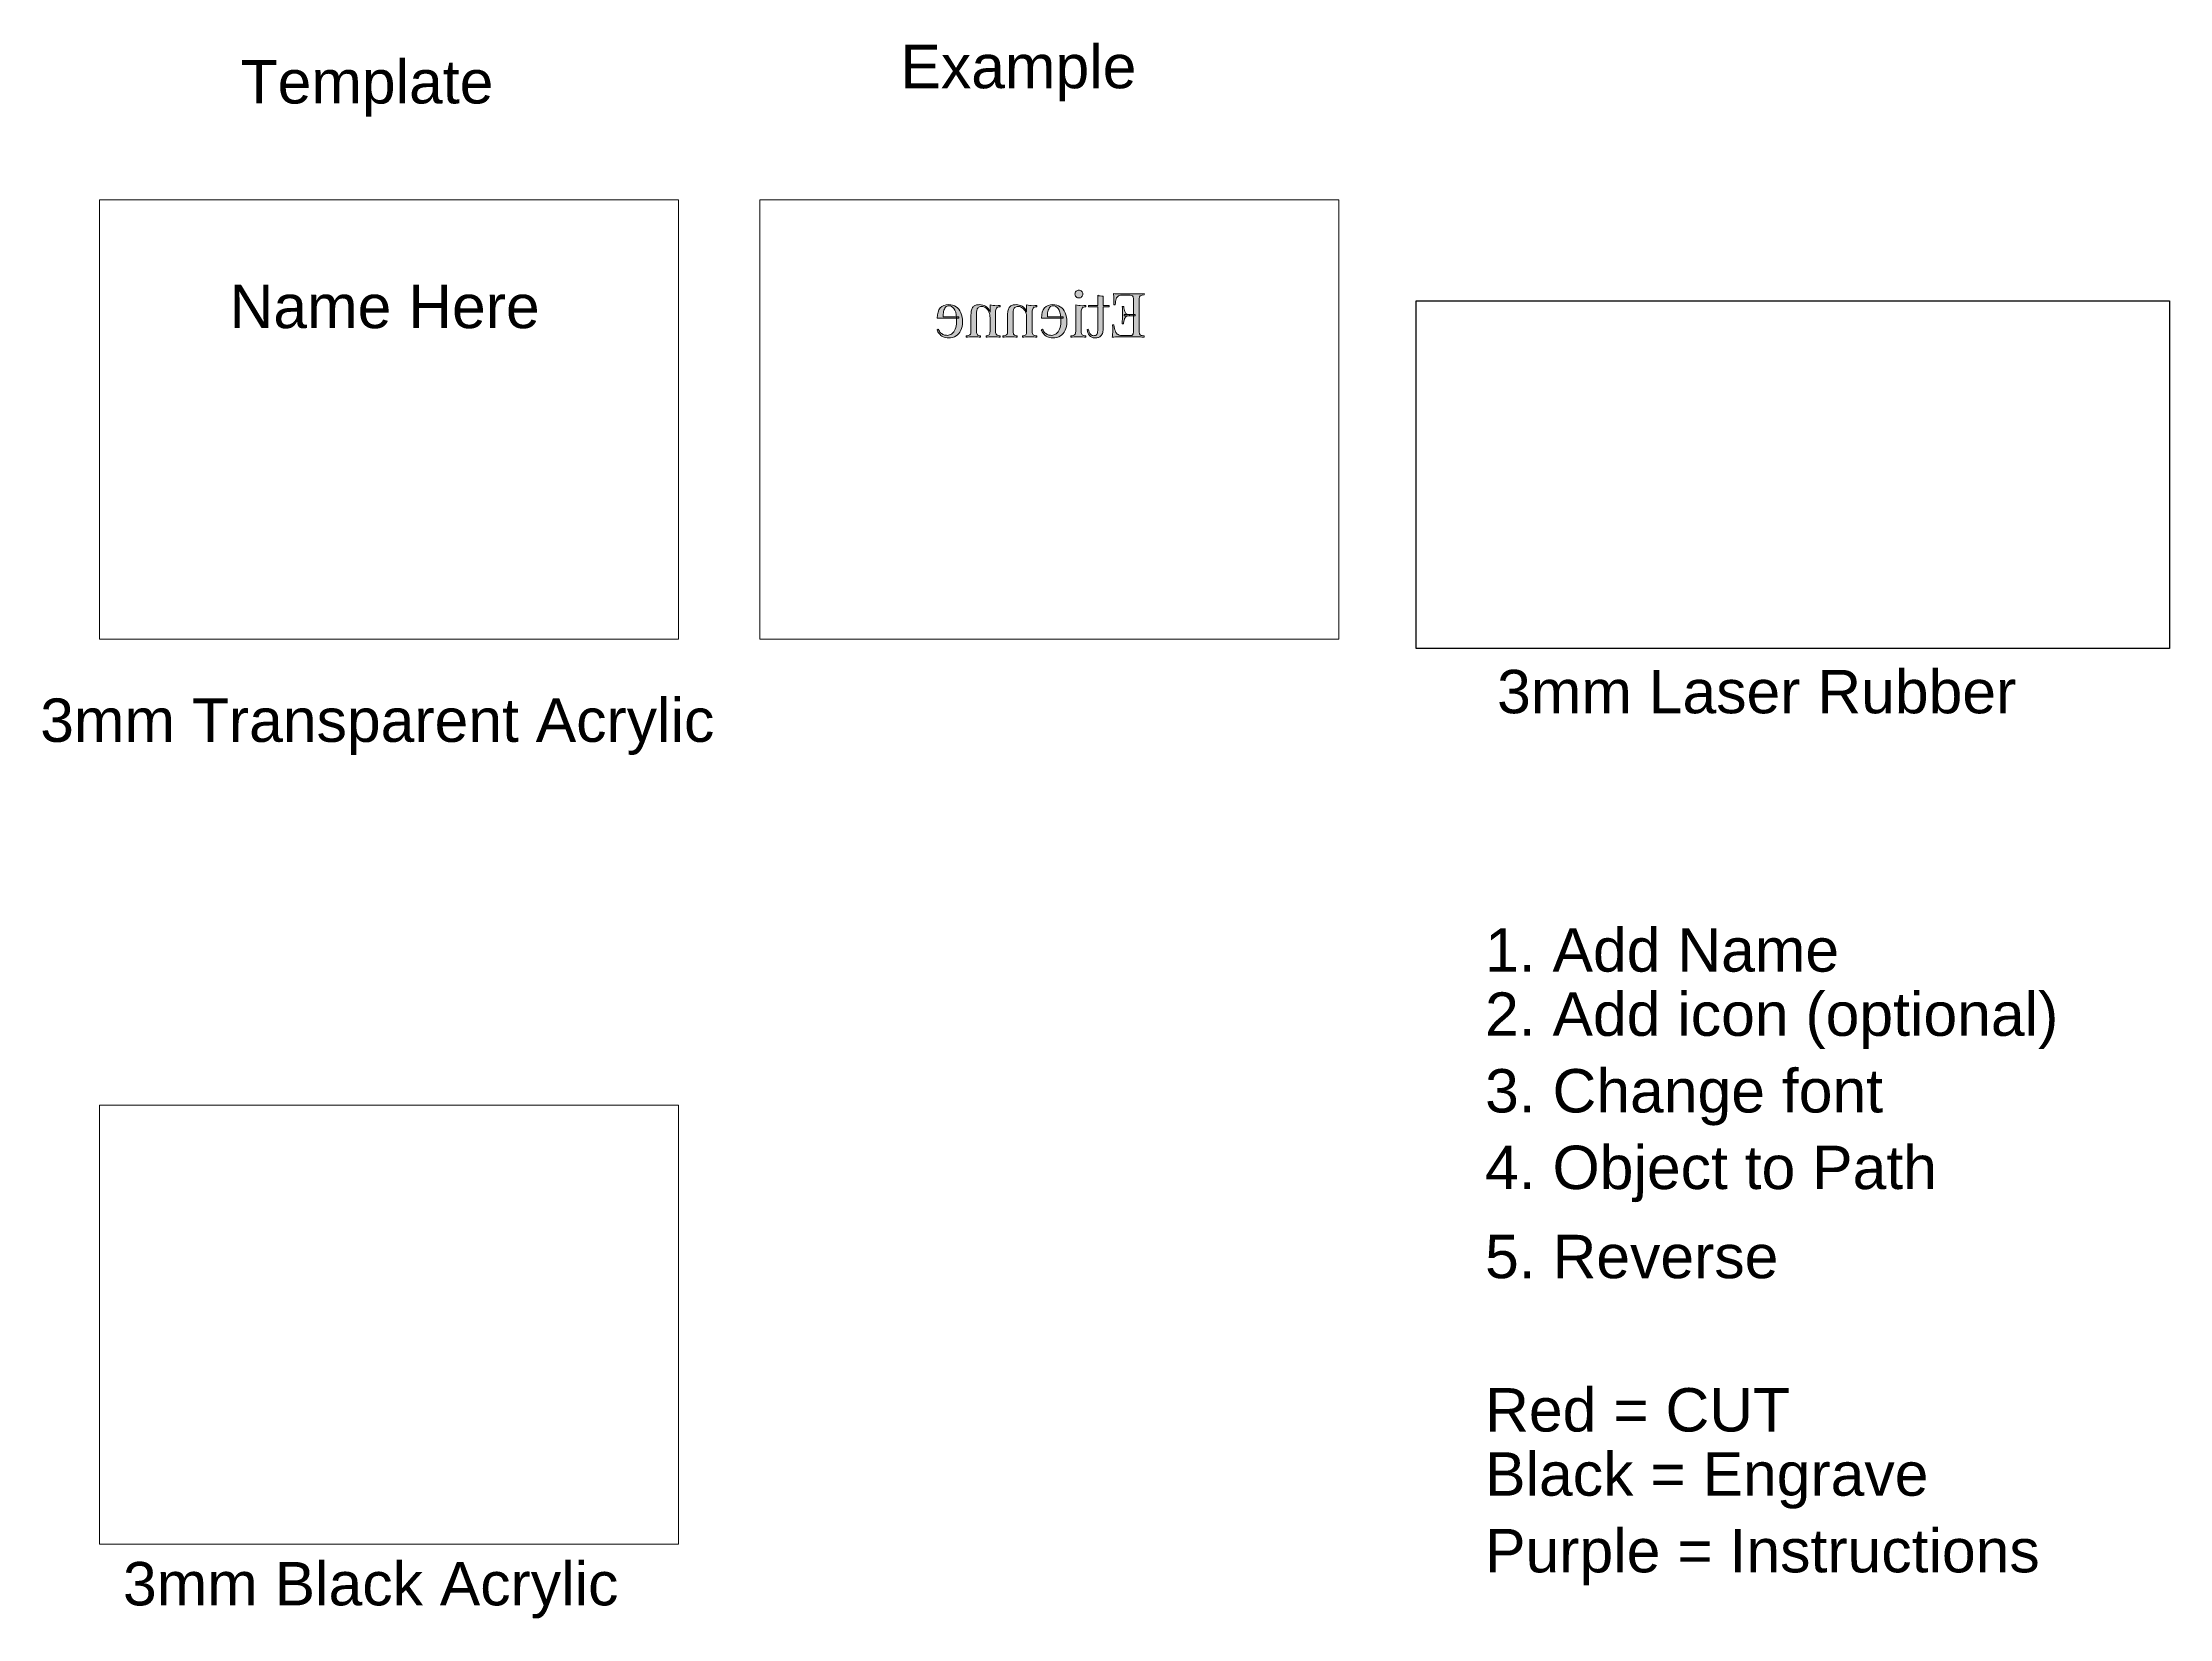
# Model space of a CAD drawing. Header units: millimetres. Extents: x 20 to 387, y 19 to 291.
import ezdxf

# ---------------------------------------------------------------- set-up
doc = ezdxf.new("R2010")
doc.units = ezdxf.units.MM
doc.header["$MEASUREMENT"] = 0
doc.layers.add('svg1789', color=7, linetype='Continuous', lineweight=0)

# ---------------------------------------------------------------- blocks, each defined once
blk = doc.blocks.new('Block_1')
at = {"layer": 'svg1789', "char_height": 0.2, "attachment_point": 7}
for s, insert in [('\\C216;\\c8388736;\\FArial|b0|i0|c1;\\H7.492976;\\W1.000000;1. Add Name', (269.09, 130.21)), ('\\C216;\\c8388736;\\FArial|b0|i0|c1;\\H7.492976;\\W1.000000;2. Add icon (optional)', (269.09, 116.98)), ('\\C216;\\c8388736;\\FArial|b0|i0|c1;\\H7.492976;\\W1.000000;3. Change font', (269.09, 103.75)), ('\\C216;\\c8388736;\\FArial|b0|i0|c1;\\H7.492976;\\W1.000000;4. Object to Path', (269.09, 90.53)), ('\\C216;\\c8388736;\\FArial|b0|i0|c1;\\H7.492976;\\W1.000000;5. Reverse', (269.09, 77.3)), ('\\C216;\\c8388736;\\FArial|b0|i0|c1;\\H7.492976;\\W1.000000;Red = CUT', (269.09, 50.84)), ('\\C216;\\c8388736;\\FArial|b0|i0|c1;\\H7.492976;\\W1.000000;Black = Engrave', (269.09, 37.61)), ('\\C216;\\c8388736;\\FArial|b0|i0|c1;\\H7.492976;\\W1.000000;Purple = Instructions ', (269.09, 24.38))]:
    blk.add_mtext(s, dxfattribs=dict(at, insert=insert))
blk = doc.blocks.new('Block_2')
at = {"layer": 'svg1789', "true_color": 0x000000, "transparency": 33554687}
h = blk.add_hatch(color=18, dxfattribs=at)
h.dxf.hatch_style = 2
edge = h.paths.add_edge_path()
edge.add_spline(control_points=[(198.45, 245.4), (198.45, 245.4), (198.45, 240.82), (198.45, 240.82), (198.45, 240.52), (198.39, 240.32), (198.27, 240.22), (198.14, 240.11), (197.93, 240.06), (197.64, 240.06), (197.64, 240.06), (197.64, 239.84), (197.64, 239.84), (197.76, 239.84), (197.95, 239.85), (198.19, 239.86), (198.43, 239.87), (198.68, 239.88), (198.92, 239.88), (199.16, 239.88), (199.41, 239.87), (199.65, 239.86), (199.9, 239.85), (200.09, 239.84), (200.21, 239.84), (200.21, 239.84), (200.21, 240.06), (200.21, 240.06), (199.92, 240.06), (199.71, 240.11), (199.59, 240.22), (199.46, 240.32), (199.4, 240.52), (199.4, 240.82), (199.4, 240.82), (199.4, 244.13), (199.4, 244.13), (199.4, 244.45), (199.46, 244.68), (199.57, 244.83), (199.68, 244.99), (199.89, 245.06), (200.21, 245.06), (200.21, 245.06), (200.21, 245.29), (200.21, 245.29), (199.98, 245.27), (199.76, 245.25), (199.55, 245.25), (199.34, 245.25), (199.15, 245.27), (198.97, 245.29), (198.78, 245.31), (198.6, 245.35), (198.45, 245.4), (198.45, 245.4), (198.45, 245.4), (198.45, 245.4)], knot_values=[0, 0, 0, 0, 1, 1, 1, 2, 2, 2, 3, 3, 3, 4, 4, 4, 5, 5, 5, 6, 6, 6, 7, 7, 7, 8, 8, 8, 9, 9, 9, 10, 10, 10, 11, 11, 11, 12, 12, 12, 13, 13, 13, 14, 14, 14, 15, 15, 15, 16, 16, 16, 17, 17, 17, 18, 18, 18, 19, 19, 19, 19], degree=3, periodic=0)
edge = h.paths.add_edge_path()
edge.add_spline(control_points=[(199, 247.93), (198.82, 247.93), (198.66, 247.87), (198.52, 247.73), (198.39, 247.6), (198.32, 247.44), (198.32, 247.25), (198.32, 247.07), (198.39, 246.91), (198.52, 246.78), (198.66, 246.64), (198.82, 246.58), (199, 246.58), (199.18, 246.58), (199.34, 246.64), (199.47, 246.78), (199.61, 246.91), (199.68, 247.07), (199.68, 247.25), (199.68, 247.44), (199.61, 247.6), (199.47, 247.73), (199.34, 247.87), (199.18, 247.93), (199, 247.93)], knot_values=[0, 0, 0, 0, 1, 1, 1, 2, 2, 2, 3, 3, 3, 4, 4, 4, 5, 5, 5, 6, 6, 6, 7, 7, 7, 8, 8, 8, 8], degree=3, periodic=0)
h = blk.add_hatch(color=18, dxfattribs=at)
h.dxf.hatch_style = 2
edge = h.paths.add_edge_path()
edge.add_spline(control_points=[(202.25, 247.04), (202.25, 247.04), (202.25, 245.28), (202.25, 245.28), (202.25, 245.28), (200.68, 245.28), (200.68, 245.28), (200.68, 245.28), (200.68, 245.06), (200.68, 245.06), (200.68, 245.06), (202.25, 245.06), (202.25, 245.06), (202.25, 245.06), (202.25, 240.97), (202.25, 240.97), (202.25, 240.64), (202.19, 240.4), (202.07, 240.27), (201.95, 240.14), (201.78, 240.07), (201.57, 240.07), (201.36, 240.07), (201.18, 240.15), (201.02, 240.32), (200.86, 240.5), (200.73, 240.79), (200.62, 241.2), (200.62, 241.2), (200.41, 241.15), (200.41, 241.15), (200.48, 240.74), (200.62, 240.39), (200.83, 240.11), (201.03, 239.83), (201.35, 239.69), (201.78, 239.69), (202.02, 239.69), (202.22, 239.72), (202.37, 239.78), (202.53, 239.84), (202.67, 239.92), (202.79, 240.04), (202.94, 240.2), (203.05, 240.39), (203.12, 240.62), (203.17, 240.84), (203.2, 241.14), (203.2, 241.52), (203.2, 241.52), (203.2, 245.06), (203.2, 245.06), (203.2, 245.06), (204.22, 245.06), (204.22, 245.06), (204.22, 245.06), (204.22, 245.28), (204.22, 245.28), (204.22, 245.28), (203.2, 245.28), (203.2, 245.28), (203.2, 245.28), (203.2, 246.9), (203.2, 246.9), (203.02, 246.9), (202.85, 246.92), (202.69, 246.94), (202.53, 246.96), (202.38, 246.99), (202.25, 247.04), (202.25, 247.04), (202.25, 247.04), (202.25, 247.04)], knot_values=[0, 0, 0, 0, 1, 1, 1, 2, 2, 2, 3, 3, 3, 4, 4, 4, 5, 5, 5, 6, 6, 6, 7, 7, 7, 8, 8, 8, 9, 9, 9, 10, 10, 10, 11, 11, 11, 12, 12, 12, 13, 13, 13, 14, 14, 14, 15, 15, 15, 16, 16, 16, 17, 17, 17, 18, 18, 18, 19, 19, 19, 20, 20, 20, 21, 21, 21, 22, 22, 22, 23, 23, 23, 24, 24, 24, 24], degree=3, periodic=0)
h = blk.add_hatch(color=18, dxfattribs=at)
h.dxf.hatch_style = 2
edge = h.paths.add_edge_path()
edge.add_spline(control_points=[(206.49, 245.11), (206.52, 244.7), (206.53, 244.4), (206.53, 244.19), (206.53, 243.97), (206.52, 243.78), (206.52, 243.6), (206.52, 243.43), (206.52, 243.23), (206.51, 243.02), (206.51, 242.81), (206.49, 242.5), (206.46, 242.1), (206.46, 242.1), (206.7, 242.1), (206.7, 242.1), (206.73, 242.33), (206.77, 242.55), (206.81, 242.76), (206.84, 242.98), (206.93, 243.15), (207.06, 243.29), (207.19, 243.43), (207.41, 243.5), (207.72, 243.5), (207.72, 243.5), (207.72, 243.71), (207.72, 243.71), (207.49, 243.71), (207.31, 243.76), (207.19, 243.85), (207.06, 243.95), (206.97, 244.07), (206.91, 244.22), (206.86, 244.37), (206.82, 244.52), (206.8, 244.67), (206.78, 244.83), (206.76, 244.98), (206.74, 245.11), (206.74, 245.11), (206.49, 245.11), (206.49, 245.11)], knot_values=[0, 0, 0, 0, 1, 1, 1, 2, 2, 2, 3, 3, 3, 4, 4, 4, 5, 5, 5, 6, 6, 6, 7, 7, 7, 8, 8, 8, 9, 9, 9, 10, 10, 10, 11, 11, 11, 12, 12, 12, 13, 13, 13, 14, 14, 14, 14], degree=3, periodic=0)
edge = h.paths.add_edge_path()
edge.add_spline(control_points=[(206.8, 243.71), (206.8, 243.71), (206.8, 243.67), (206.8, 243.6), (206.8, 243.53), (206.8, 243.5), (206.8, 243.5), (206.8, 243.5), (208.74, 243.5), (208.74, 243.5), (208.74, 243.5), (208.74, 243.53), (208.74, 243.6), (208.74, 243.67), (208.74, 243.71), (208.74, 243.71), (208.74, 243.71), (206.8, 243.71), (206.8, 243.71)], knot_values=[0, 0, 0, 0, 1, 1, 1, 2, 2, 2, 3, 3, 3, 4, 4, 4, 5, 5, 5, 6, 6, 6, 6], degree=3, periodic=0)
edge = h.paths.add_edge_path()
edge.add_spline(control_points=[(204.98, 247.33), (205.01, 247.08), (205.03, 246.84), (205.04, 246.61), (205.05, 246.38), (205.05, 246.2), (205.05, 246.08), (205.05, 245.95), (205.05, 245.83), (205.04, 245.71), (205.03, 245.6), (205.03, 245.5), (205.02, 245.42), (205.02, 245.42), (205.26, 245.42), (205.26, 245.42), (205.31, 245.84), (205.37, 246.17), (205.44, 246.41), (205.52, 246.66), (205.66, 246.83), (205.85, 246.93), (206.03, 247.03), (206.31, 247.09), (206.68, 247.09), (206.68, 247.09), (207.56, 247.09), (207.56, 247.09), (207.8, 247.09), (207.98, 247.06), (208.11, 247.02), (208.23, 246.99), (208.31, 246.91), (208.35, 246.78), (208.4, 246.66), (208.42, 246.47), (208.42, 246.21), (208.42, 246.21), (208.42, 240.96), (208.42, 240.96), (208.42, 240.7), (208.4, 240.51), (208.35, 240.39), (208.31, 240.26), (208.23, 240.17), (208.11, 240.13), (207.98, 240.1), (207.8, 240.08), (207.56, 240.08), (207.56, 240.08), (206.79, 240.08), (206.79, 240.08), (206.34, 240.08), (206.01, 240.14), (205.78, 240.26), (205.55, 240.38), (205.38, 240.57), (205.29, 240.84), (205.18, 241.12), (205.1, 241.49), (205.05, 241.95), (205.05, 241.95), (204.81, 241.95), (204.81, 241.95), (204.83, 241.76), (204.84, 241.51), (204.84, 241.19), (204.84, 241.06), (204.84, 240.86), (204.83, 240.61), (204.82, 240.36), (204.79, 240.1), (204.77, 239.84), (205.13, 239.85), (205.53, 239.86), (205.98, 239.86), (206.44, 239.86), (206.84, 239.87), (207.19, 239.87), (207.35, 239.87), (207.55, 239.87), (207.79, 239.87), (208.03, 239.87), (208.29, 239.86), (208.58, 239.86), (208.86, 239.86), (209.14, 239.85), (209.43, 239.85), (209.72, 239.85), (210, 239.84), (210.26, 239.84), (210.26, 239.84), (210.26, 240.05), (210.26, 240.05), (210.02, 240.06), (209.84, 240.09), (209.72, 240.13), (209.59, 240.17), (209.51, 240.26), (209.47, 240.39), (209.42, 240.51), (209.4, 240.7), (209.4, 240.96), (209.4, 240.96), (209.4, 246.21), (209.4, 246.21), (209.4, 246.47), (209.42, 246.66), (209.47, 246.78), (209.51, 246.91), (209.59, 246.99), (209.72, 247.03), (209.84, 247.08), (210.02, 247.11), (210.26, 247.12), (210.26, 247.12), (210.26, 247.33), (210.26, 247.33), (210, 247.32), (209.72, 247.31), (209.43, 247.31), (209.14, 247.31), (208.86, 247.3), (208.58, 247.3), (208.29, 247.3), (208.03, 247.3), (207.79, 247.3), (207.55, 247.3), (207.35, 247.3), (207.19, 247.3), (206.87, 247.3), (206.5, 247.3), (206.09, 247.3), (205.67, 247.3), (205.3, 247.31), (204.98, 247.33), (204.98, 247.33), (204.98, 247.33), (204.98, 247.33)], knot_values=[0, 0, 0, 0, 1, 1, 1, 2, 2, 2, 3, 3, 3, 4, 4, 4, 5, 5, 5, 6, 6, 6, 7, 7, 7, 8, 8, 8, 9, 9, 9, 10, 10, 10, 11, 11, 11, 12, 12, 12, 13, 13, 13, 14, 14, 14, 15, 15, 15, 16, 16, 16, 17, 17, 17, 18, 18, 18, 19, 19, 19, 20, 20, 20, 21, 21, 21, 22, 22, 22, 23, 23, 23, 24, 24, 24, 25, 25, 25, 26, 26, 26, 27, 27, 27, 28, 28, 28, 29, 29, 29, 30, 30, 30, 31, 31, 31, 32, 32, 32, 33, 33, 33, 34, 34, 34, 35, 35, 35, 36, 36, 36, 37, 37, 37, 38, 38, 38, 39, 39, 39, 40, 40, 40, 41, 41, 41, 42, 42, 42, 43, 43, 43, 44, 44, 44, 45, 45, 45, 46, 46, 46, 46], degree=3, periodic=0)
h = blk.add_hatch(color=18, dxfattribs=at)
h.dxf.hatch_style = 2
edge = h.paths.add_edge_path()
edge.add_spline(control_points=[(176.54, 245.43), (175.92, 245.43), (175.44, 245.24), (175.09, 244.86), (174.74, 244.49), (174.56, 243.9), (174.56, 243.11), (174.56, 243.11), (178.3, 243.11), (178.3, 243.11), (178.3, 243.11), (178.31, 243.31), (178.31, 243.31), (178.31, 243.31), (175.58, 243.31), (175.58, 243.31), (175.56, 243.65), (175.59, 243.97), (175.66, 244.26), (175.73, 244.56), (175.85, 244.79), (176, 244.97), (176.15, 245.15), (176.34, 245.23), (176.58, 245.23), (176.91, 245.23), (177.2, 245.07), (177.45, 244.75), (177.7, 244.42), (177.85, 243.91), (177.9, 243.2), (177.9, 243.2), (177.86, 243.16), (177.86, 243.16), (177.88, 243.05), (177.89, 242.94), (177.9, 242.81), (177.9, 242.68), (177.91, 242.56), (177.91, 242.43), (177.91, 241.95), (177.83, 241.54), (177.67, 241.19), (177.52, 240.84), (177.32, 240.58), (177.07, 240.4), (176.82, 240.22), (176.55, 240.13), (176.29, 240.13), (176.08, 240.13), (175.87, 240.16), (175.68, 240.23), (175.49, 240.3), (175.32, 240.41), (175.15, 240.57), (174.99, 240.72), (174.85, 240.93), (174.73, 241.19), (174.73, 241.19), (174.52, 241.11), (174.52, 241.11), (174.6, 240.87), (174.72, 240.65), (174.9, 240.43), (175.08, 240.21), (175.3, 240.03), (175.57, 239.89), (175.84, 239.75), (176.15, 239.69), (176.5, 239.69), (177.01, 239.69), (177.44, 239.8), (177.81, 240.04), (178.17, 240.27), (178.45, 240.59), (178.65, 241), (178.84, 241.42), (178.93, 241.89), (178.93, 242.43), (178.93, 243.05), (178.83, 243.58), (178.64, 244.03), (178.44, 244.48), (178.16, 244.82), (177.8, 245.06), (177.44, 245.31), (177.02, 245.43), (176.54, 245.43), (176.54, 245.43), (176.54, 245.43), (176.54, 245.43)], knot_values=[0, 0, 0, 0, 1, 1, 1, 2, 2, 2, 3, 3, 3, 4, 4, 4, 5, 5, 5, 6, 6, 6, 7, 7, 7, 8, 8, 8, 9, 9, 9, 10, 10, 10, 11, 11, 11, 12, 12, 12, 13, 13, 13, 14, 14, 14, 15, 15, 15, 16, 16, 16, 17, 17, 17, 18, 18, 18, 19, 19, 19, 20, 20, 20, 21, 21, 21, 22, 22, 22, 23, 23, 23, 24, 24, 24, 25, 25, 25, 26, 26, 26, 27, 27, 27, 28, 28, 28, 29, 29, 29, 30, 30, 30, 30], degree=3, periodic=0)
h = blk.add_hatch(color=18, dxfattribs=at)
h.dxf.hatch_style = 2
edge = h.paths.add_edge_path()
edge.add_spline(control_points=[(181.87, 245.43), (181.61, 245.43), (181.38, 245.4), (181.21, 245.33), (181.02, 245.26), (180.87, 245.16), (180.75, 245.03), (180.62, 244.89), (180.52, 244.71), (180.47, 244.5), (180.41, 244.29), (180.38, 244.01), (180.38, 243.65), (180.38, 243.65), (180.38, 240.82), (180.38, 240.82), (180.38, 240.52), (180.32, 240.32), (180.2, 240.22), (180.08, 240.11), (179.87, 240.06), (179.58, 240.06), (179.58, 240.06), (179.58, 239.84), (179.58, 239.84), (179.7, 239.84), (179.88, 239.85), (180.13, 239.86), (180.38, 239.87), (180.62, 239.88), (180.85, 239.88), (181.08, 239.88), (181.31, 239.87), (181.54, 239.86), (181.75, 239.85), (181.92, 239.84), (182.03, 239.84), (182.03, 239.84), (182.03, 240.06), (182.03, 240.06), (181.78, 240.06), (181.6, 240.11), (181.49, 240.22), (181.39, 240.32), (181.34, 240.52), (181.34, 240.82), (181.34, 240.82), (181.34, 243.88), (181.34, 243.88), (181.34, 244.1), (181.35, 244.3), (181.39, 244.48), (181.42, 244.67), (181.5, 244.81), (181.63, 244.93), (181.75, 245.04), (181.94, 245.1), (182.19, 245.1), (182.49, 245.1), (182.75, 245.01), (182.98, 244.84), (183.19, 244.67), (183.37, 244.44), (183.49, 244.14), (183.61, 243.85), (183.67, 243.53), (183.67, 243.17), (183.67, 243.17), (183.67, 240.82), (183.67, 240.82), (183.67, 240.52), (183.62, 240.32), (183.52, 240.22), (183.41, 240.11), (183.23, 240.06), (182.98, 240.06), (182.98, 240.06), (182.98, 239.84), (182.98, 239.84), (183.09, 239.84), (183.26, 239.85), (183.48, 239.86), (183.7, 239.87), (183.93, 239.88), (184.16, 239.88), (184.39, 239.88), (184.63, 239.87), (184.88, 239.86), (185.13, 239.85), (185.31, 239.84), (185.43, 239.84), (185.43, 239.84), (185.43, 240.06), (185.43, 240.06), (185.14, 240.06), (184.94, 240.11), (184.82, 240.22), (184.69, 240.32), (184.63, 240.52), (184.63, 240.82), (184.63, 240.82), (184.63, 244.13), (184.63, 244.13), (184.63, 244.45), (184.68, 244.68), (184.8, 244.83), (184.91, 244.99), (185.12, 245.06), (185.43, 245.06), (185.43, 245.06), (185.43, 245.29), (185.43, 245.29), (185.21, 245.27), (184.99, 245.25), (184.77, 245.25), (184.57, 245.25), (184.38, 245.27), (184.19, 245.29), (184, 245.31), (183.83, 245.35), (183.67, 245.4), (183.67, 245.4), (183.67, 244.15), (183.67, 244.15), (183.49, 244.63), (183.24, 244.97), (182.91, 245.15), (182.58, 245.34), (182.23, 245.43), (181.87, 245.43), (181.87, 245.43), (181.87, 245.43), (181.87, 245.43)], knot_values=[0, 0, 0, 0, 1, 1, 1, 2, 2, 2, 3, 3, 3, 4, 4, 4, 5, 5, 5, 6, 6, 6, 7, 7, 7, 8, 8, 8, 9, 9, 9, 10, 10, 10, 11, 11, 11, 12, 12, 12, 13, 13, 13, 14, 14, 14, 15, 15, 15, 16, 16, 16, 17, 17, 17, 18, 18, 18, 19, 19, 19, 20, 20, 20, 21, 21, 21, 22, 22, 22, 23, 23, 23, 24, 24, 24, 25, 25, 25, 26, 26, 26, 27, 27, 27, 28, 28, 28, 29, 29, 29, 30, 30, 30, 31, 31, 31, 32, 32, 32, 33, 33, 33, 34, 34, 34, 35, 35, 35, 36, 36, 36, 37, 37, 37, 38, 38, 38, 39, 39, 39, 40, 40, 40, 41, 41, 41, 42, 42, 42, 43, 43, 43, 44, 44, 44, 44], degree=3, periodic=0)
h = blk.add_hatch(color=18, dxfattribs=at)
h.dxf.hatch_style = 2
edge = h.paths.add_edge_path()
edge.add_spline(control_points=[(188.19, 245.43), (187.92, 245.43), (187.7, 245.4), (187.53, 245.33), (187.34, 245.26), (187.19, 245.16), (187.07, 245.03), (186.94, 244.89), (186.84, 244.71), (186.79, 244.5), (186.73, 244.29), (186.7, 244.01), (186.7, 243.65), (186.7, 243.65), (186.7, 240.82), (186.7, 240.82), (186.7, 240.52), (186.64, 240.32), (186.52, 240.22), (186.39, 240.11), (186.19, 240.06), (185.9, 240.06), (185.9, 240.06), (185.9, 239.84), (185.9, 239.84), (186.02, 239.84), (186.2, 239.85), (186.45, 239.86), (186.69, 239.87), (186.93, 239.88), (187.17, 239.88), (187.4, 239.88), (187.63, 239.87), (187.85, 239.86), (188.07, 239.85), (188.24, 239.84), (188.35, 239.84), (188.35, 239.84), (188.35, 240.06), (188.35, 240.06), (188.1, 240.06), (187.92, 240.11), (187.81, 240.22), (187.71, 240.32), (187.65, 240.52), (187.65, 240.82), (187.65, 240.82), (187.65, 243.88), (187.65, 243.88), (187.65, 244.1), (187.67, 244.3), (187.71, 244.48), (187.74, 244.67), (187.82, 244.81), (187.95, 244.93), (188.07, 245.04), (188.26, 245.1), (188.51, 245.1), (188.81, 245.1), (189.07, 245.01), (189.29, 244.84), (189.51, 244.67), (189.69, 244.44), (189.81, 244.14), (189.93, 243.85), (189.99, 243.53), (189.99, 243.17), (189.99, 243.17), (189.99, 240.82), (189.99, 240.82), (189.99, 240.52), (189.94, 240.32), (189.83, 240.22), (189.73, 240.11), (189.55, 240.06), (189.29, 240.06), (189.29, 240.06), (189.29, 239.84), (189.29, 239.84), (189.41, 239.84), (189.58, 239.85), (189.8, 239.86), (190.02, 239.87), (190.25, 239.88), (190.48, 239.88), (190.71, 239.88), (190.95, 239.87), (191.2, 239.86), (191.45, 239.85), (191.63, 239.84), (191.75, 239.84), (191.75, 239.84), (191.75, 240.06), (191.75, 240.06), (191.46, 240.06), (191.26, 240.11), (191.14, 240.22), (191.01, 240.32), (190.94, 240.52), (190.94, 240.82), (190.94, 240.82), (190.94, 244.13), (190.94, 244.13), (190.94, 244.45), (191, 244.68), (191.11, 244.83), (191.23, 244.99), (191.44, 245.06), (191.75, 245.06), (191.75, 245.06), (191.75, 245.29), (191.75, 245.29), (191.52, 245.27), (191.3, 245.25), (191.09, 245.25), (190.89, 245.25), (190.69, 245.27), (190.51, 245.29), (190.32, 245.31), (190.15, 245.35), (189.99, 245.4), (189.99, 245.4), (189.99, 244.15), (189.99, 244.15), (189.81, 244.63), (189.55, 244.97), (189.23, 245.15), (188.9, 245.34), (188.55, 245.43), (188.19, 245.43), (188.19, 245.43), (188.19, 245.43), (188.19, 245.43)], knot_values=[0, 0, 0, 0, 1, 1, 1, 2, 2, 2, 3, 3, 3, 4, 4, 4, 5, 5, 5, 6, 6, 6, 7, 7, 7, 8, 8, 8, 9, 9, 9, 10, 10, 10, 11, 11, 11, 12, 12, 12, 13, 13, 13, 14, 14, 14, 15, 15, 15, 16, 16, 16, 17, 17, 17, 18, 18, 18, 19, 19, 19, 20, 20, 20, 21, 21, 21, 22, 22, 22, 23, 23, 23, 24, 24, 24, 25, 25, 25, 26, 26, 26, 27, 27, 27, 28, 28, 28, 29, 29, 29, 30, 30, 30, 31, 31, 31, 32, 32, 32, 33, 33, 33, 34, 34, 34, 35, 35, 35, 36, 36, 36, 37, 37, 37, 38, 38, 38, 39, 39, 39, 40, 40, 40, 41, 41, 41, 42, 42, 42, 43, 43, 43, 44, 44, 44, 44], degree=3, periodic=0)
h = blk.add_hatch(color=18, dxfattribs=at)
h.dxf.hatch_style = 2
edge = h.paths.add_edge_path()
edge.add_spline(control_points=[(194.53, 245.43), (193.91, 245.43), (193.43, 245.24), (193.08, 244.86), (192.73, 244.49), (192.55, 243.9), (192.55, 243.11), (192.55, 243.11), (196.29, 243.11), (196.29, 243.11), (196.29, 243.11), (196.3, 243.31), (196.3, 243.31), (196.3, 243.31), (193.57, 243.31), (193.57, 243.31), (193.56, 243.65), (193.58, 243.97), (193.65, 244.26), (193.72, 244.56), (193.84, 244.79), (193.99, 244.97), (194.14, 245.15), (194.33, 245.23), (194.57, 245.23), (194.9, 245.23), (195.19, 245.07), (195.44, 244.75), (195.69, 244.42), (195.84, 243.91), (195.89, 243.2), (195.89, 243.2), (195.86, 243.16), (195.86, 243.16), (195.87, 243.05), (195.88, 242.94), (195.89, 242.81), (195.89, 242.68), (195.9, 242.56), (195.9, 242.43), (195.9, 241.95), (195.82, 241.54), (195.66, 241.19), (195.51, 240.84), (195.31, 240.58), (195.06, 240.4), (194.81, 240.22), (194.55, 240.13), (194.28, 240.13), (194.07, 240.13), (193.87, 240.16), (193.68, 240.23), (193.48, 240.3), (193.31, 240.41), (193.15, 240.57), (192.98, 240.72), (192.84, 240.93), (192.72, 241.19), (192.72, 241.19), (192.51, 241.11), (192.51, 241.11), (192.59, 240.87), (192.72, 240.65), (192.89, 240.43), (193.07, 240.21), (193.29, 240.03), (193.56, 239.89), (193.83, 239.75), (194.14, 239.69), (194.49, 239.69), (195, 239.69), (195.44, 239.8), (195.8, 240.04), (196.16, 240.27), (196.44, 240.59), (196.64, 241), (196.83, 241.42), (196.92, 241.89), (196.92, 242.43), (196.92, 243.05), (196.83, 243.58), (196.63, 244.03), (196.43, 244.48), (196.15, 244.82), (195.79, 245.06), (195.43, 245.31), (195.01, 245.43), (194.53, 245.43), (194.53, 245.43), (194.53, 245.43), (194.53, 245.43)], knot_values=[0, 0, 0, 0, 1, 1, 1, 2, 2, 2, 3, 3, 3, 4, 4, 4, 5, 5, 5, 6, 6, 6, 7, 7, 7, 8, 8, 8, 9, 9, 9, 10, 10, 10, 11, 11, 11, 12, 12, 12, 13, 13, 13, 14, 14, 14, 15, 15, 15, 16, 16, 16, 17, 17, 17, 18, 18, 18, 19, 19, 19, 20, 20, 20, 21, 21, 21, 22, 22, 22, 23, 23, 23, 24, 24, 24, 25, 25, 25, 26, 26, 26, 27, 27, 27, 28, 28, 28, 29, 29, 29, 30, 30, 30, 30], degree=3, periodic=0)
at = {"layer": 'svg1789'}
for points, knots in [([(199, 247.93), (198.82, 247.93), (198.66, 247.87), (198.52, 247.73), (198.39, 247.6), (198.32, 247.44), (198.32, 247.25), (198.32, 247.07), (198.39, 246.91), (198.52, 246.78), (198.66, 246.64), (198.82, 246.58), (199, 246.58), (199.18, 246.58), (199.34, 246.64), (199.47, 246.78), (199.61, 246.91), (199.68, 247.07), (199.68, 247.25), (199.68, 247.44), (199.61, 247.6), (199.47, 247.73), (199.34, 247.87), (199.18, 247.93), (199, 247.93)], [0, 0, 0, 0, 1, 1, 1, 2, 2, 2, 3, 3, 3, 4, 4, 4, 5, 5, 5, 6, 6, 6, 7, 7, 7, 8, 8, 8, 8]), ([(202.25, 247.04), (202.25, 247.04), (202.25, 245.28), (202.25, 245.28), (202.25, 245.28), (200.68, 245.28), (200.68, 245.28), (200.68, 245.28), (200.68, 245.06), (200.68, 245.06), (200.68, 245.06), (202.25, 245.06), (202.25, 245.06), (202.25, 245.06), (202.25, 240.97), (202.25, 240.97), (202.25, 240.64), (202.19, 240.4), (202.07, 240.27), (201.95, 240.14), (201.78, 240.07), (201.57, 240.07), (201.36, 240.07), (201.18, 240.15), (201.02, 240.32), (200.86, 240.5), (200.73, 240.79), (200.62, 241.2), (200.62, 241.2), (200.41, 241.15), (200.41, 241.15), (200.48, 240.74), (200.62, 240.39), (200.83, 240.11), (201.03, 239.83), (201.35, 239.69), (201.78, 239.69), (202.02, 239.69), (202.22, 239.72), (202.37, 239.78), (202.53, 239.84), (202.67, 239.92), (202.79, 240.04), (202.94, 240.2), (203.05, 240.39), (203.12, 240.62), (203.17, 240.84), (203.2, 241.14), (203.2, 241.52), (203.2, 241.52), (203.2, 245.06), (203.2, 245.06), (203.2, 245.06), (204.22, 245.06), (204.22, 245.06), (204.22, 245.06), (204.22, 245.28), (204.22, 245.28), (204.22, 245.28), (203.2, 245.28), (203.2, 245.28), (203.2, 245.28), (203.2, 246.9), (203.2, 246.9), (203.02, 246.9), (202.85, 246.92), (202.69, 246.94), (202.53, 246.96), (202.38, 246.99), (202.25, 247.04), (202.25, 247.04), (202.25, 247.04), (202.25, 247.04)], [0, 0, 0, 0, 1, 1, 1, 2, 2, 2, 3, 3, 3, 4, 4, 4, 5, 5, 5, 6, 6, 6, 7, 7, 7, 8, 8, 8, 9, 9, 9, 10, 10, 10, 11, 11, 11, 12, 12, 12, 13, 13, 13, 14, 14, 14, 15, 15, 15, 16, 16, 16, 17, 17, 17, 18, 18, 18, 19, 19, 19, 20, 20, 20, 21, 21, 21, 22, 22, 22, 23, 23, 23, 24, 24, 24, 24]), ([(204.98, 247.33), (205.01, 247.08), (205.03, 246.84), (205.04, 246.61), (205.05, 246.38), (205.05, 246.2), (205.05, 246.08), (205.05, 245.95), (205.05, 245.83), (205.04, 245.71), (205.03, 245.6), (205.03, 245.5), (205.02, 245.42), (205.02, 245.42), (205.26, 245.42), (205.26, 245.42), (205.31, 245.84), (205.37, 246.17), (205.44, 246.41), (205.52, 246.66), (205.66, 246.83), (205.85, 246.93), (206.03, 247.03), (206.31, 247.09), (206.68, 247.09), (206.68, 247.09), (207.56, 247.09), (207.56, 247.09), (207.8, 247.09), (207.98, 247.06), (208.11, 247.02), (208.23, 246.99), (208.31, 246.91), (208.35, 246.78), (208.4, 246.66), (208.42, 246.47), (208.42, 246.21), (208.42, 246.21), (208.42, 240.96), (208.42, 240.96), (208.42, 240.7), (208.4, 240.51), (208.35, 240.39), (208.31, 240.26), (208.23, 240.17), (208.11, 240.13), (207.98, 240.1), (207.8, 240.08), (207.56, 240.08), (207.56, 240.08), (206.79, 240.08), (206.79, 240.08), (206.34, 240.08), (206.01, 240.14), (205.78, 240.26), (205.55, 240.38), (205.38, 240.57), (205.29, 240.84), (205.18, 241.12), (205.1, 241.49), (205.05, 241.95), (205.05, 241.95), (204.81, 241.95), (204.81, 241.95), (204.83, 241.76), (204.84, 241.51), (204.84, 241.19), (204.84, 241.06), (204.84, 240.86), (204.83, 240.61), (204.82, 240.36), (204.79, 240.1), (204.77, 239.84), (205.13, 239.85), (205.53, 239.86), (205.98, 239.86), (206.44, 239.86), (206.84, 239.87), (207.19, 239.87), (207.35, 239.87), (207.55, 239.87), (207.79, 239.87), (208.03, 239.87), (208.29, 239.86), (208.58, 239.86), (208.86, 239.86), (209.14, 239.85), (209.43, 239.85), (209.72, 239.85), (210, 239.84), (210.26, 239.84), (210.26, 239.84), (210.26, 240.05), (210.26, 240.05), (210.02, 240.06), (209.84, 240.09), (209.72, 240.13), (209.59, 240.17), (209.51, 240.26), (209.47, 240.39), (209.42, 240.51), (209.4, 240.7), (209.4, 240.96), (209.4, 240.96), (209.4, 246.21), (209.4, 246.21), (209.4, 246.47), (209.42, 246.66), (209.47, 246.78), (209.51, 246.91), (209.59, 246.99), (209.72, 247.03), (209.84, 247.08), (210.02, 247.11), (210.26, 247.12), (210.26, 247.12), (210.26, 247.33), (210.26, 247.33), (210, 247.32), (209.72, 247.31), (209.43, 247.31), (209.14, 247.31), (208.86, 247.3), (208.58, 247.3), (208.29, 247.3), (208.03, 247.3), (207.79, 247.3), (207.55, 247.3), (207.35, 247.3), (207.19, 247.3), (206.87, 247.3), (206.5, 247.3), (206.09, 247.3), (205.67, 247.3), (205.3, 247.31), (204.98, 247.33), (204.98, 247.33), (204.98, 247.33), (204.98, 247.33)], [0, 0, 0, 0, 1, 1, 1, 2, 2, 2, 3, 3, 3, 4, 4, 4, 5, 5, 5, 6, 6, 6, 7, 7, 7, 8, 8, 8, 9, 9, 9, 10, 10, 10, 11, 11, 11, 12, 12, 12, 13, 13, 13, 14, 14, 14, 15, 15, 15, 16, 16, 16, 17, 17, 17, 18, 18, 18, 19, 19, 19, 20, 20, 20, 21, 21, 21, 22, 22, 22, 23, 23, 23, 24, 24, 24, 25, 25, 25, 26, 26, 26, 27, 27, 27, 28, 28, 28, 29, 29, 29, 30, 30, 30, 31, 31, 31, 32, 32, 32, 33, 33, 33, 34, 34, 34, 35, 35, 35, 36, 36, 36, 37, 37, 37, 38, 38, 38, 39, 39, 39, 40, 40, 40, 41, 41, 41, 42, 42, 42, 43, 43, 43, 44, 44, 44, 45, 45, 45, 46, 46, 46, 46]), ([(176.54, 245.43), (175.92, 245.43), (175.44, 245.24), (175.09, 244.86), (174.74, 244.49), (174.56, 243.9), (174.56, 243.11), (174.56, 243.11), (178.3, 243.11), (178.3, 243.11), (178.3, 243.11), (178.31, 243.31), (178.31, 243.31), (178.31, 243.31), (175.58, 243.31), (175.58, 243.31), (175.56, 243.65), (175.59, 243.97), (175.66, 244.26), (175.73, 244.56), (175.85, 244.79), (176, 244.97), (176.15, 245.15), (176.34, 245.23), (176.58, 245.23), (176.91, 245.23), (177.2, 245.07), (177.45, 244.75), (177.7, 244.42), (177.85, 243.91), (177.9, 243.2), (177.9, 243.2), (177.86, 243.16), (177.86, 243.16), (177.88, 243.05), (177.89, 242.94), (177.9, 242.81), (177.9, 242.68), (177.91, 242.56), (177.91, 242.43), (177.91, 241.95), (177.83, 241.54), (177.67, 241.19), (177.52, 240.84), (177.32, 240.58), (177.07, 240.4), (176.82, 240.22), (176.55, 240.13), (176.29, 240.13), (176.08, 240.13), (175.87, 240.16), (175.68, 240.23), (175.49, 240.3), (175.32, 240.41), (175.15, 240.57), (174.99, 240.72), (174.85, 240.93), (174.73, 241.19), (174.73, 241.19), (174.52, 241.11), (174.52, 241.11), (174.6, 240.87), (174.72, 240.65), (174.9, 240.43), (175.08, 240.21), (175.3, 240.03), (175.57, 239.89), (175.84, 239.75), (176.15, 239.69), (176.5, 239.69), (177.01, 239.69), (177.44, 239.8), (177.81, 240.04), (178.17, 240.27), (178.45, 240.59), (178.65, 241), (178.84, 241.42), (178.93, 241.89), (178.93, 242.43), (178.93, 243.05), (178.83, 243.58), (178.64, 244.03), (178.44, 244.48), (178.16, 244.82), (177.8, 245.06), (177.44, 245.31), (177.02, 245.43), (176.54, 245.43), (176.54, 245.43), (176.54, 245.43), (176.54, 245.43)], [0, 0, 0, 0, 1, 1, 1, 2, 2, 2, 3, 3, 3, 4, 4, 4, 5, 5, 5, 6, 6, 6, 7, 7, 7, 8, 8, 8, 9, 9, 9, 10, 10, 10, 11, 11, 11, 12, 12, 12, 13, 13, 13, 14, 14, 14, 15, 15, 15, 16, 16, 16, 17, 17, 17, 18, 18, 18, 19, 19, 19, 20, 20, 20, 21, 21, 21, 22, 22, 22, 23, 23, 23, 24, 24, 24, 25, 25, 25, 26, 26, 26, 27, 27, 27, 28, 28, 28, 29, 29, 29, 30, 30, 30, 30]), ([(181.87, 245.43), (181.61, 245.43), (181.38, 245.4), (181.21, 245.33), (181.02, 245.26), (180.87, 245.16), (180.75, 245.03), (180.62, 244.89), (180.52, 244.71), (180.47, 244.5), (180.41, 244.29), (180.38, 244.01), (180.38, 243.65), (180.38, 243.65), (180.38, 240.82), (180.38, 240.82), (180.38, 240.52), (180.32, 240.32), (180.2, 240.22), (180.08, 240.11), (179.87, 240.06), (179.58, 240.06), (179.58, 240.06), (179.58, 239.84), (179.58, 239.84), (179.7, 239.84), (179.88, 239.85), (180.13, 239.86), (180.38, 239.87), (180.62, 239.88), (180.85, 239.88), (181.08, 239.88), (181.31, 239.87), (181.54, 239.86), (181.75, 239.85), (181.92, 239.84), (182.03, 239.84), (182.03, 239.84), (182.03, 240.06), (182.03, 240.06), (181.78, 240.06), (181.6, 240.11), (181.49, 240.22), (181.39, 240.32), (181.34, 240.52), (181.34, 240.82), (181.34, 240.82), (181.34, 243.88), (181.34, 243.88), (181.34, 244.1), (181.35, 244.3), (181.39, 244.48), (181.42, 244.67), (181.5, 244.81), (181.63, 244.93), (181.75, 245.04), (181.94, 245.1), (182.19, 245.1), (182.49, 245.1), (182.75, 245.01), (182.98, 244.84), (183.19, 244.67), (183.37, 244.44), (183.49, 244.14), (183.61, 243.85), (183.67, 243.53), (183.67, 243.17), (183.67, 243.17), (183.67, 240.82), (183.67, 240.82), (183.67, 240.52), (183.62, 240.32), (183.52, 240.22), (183.41, 240.11), (183.23, 240.06), (182.98, 240.06), (182.98, 240.06), (182.98, 239.84), (182.98, 239.84), (183.09, 239.84), (183.26, 239.85), (183.48, 239.86), (183.7, 239.87), (183.93, 239.88), (184.16, 239.88), (184.39, 239.88), (184.63, 239.87), (184.88, 239.86), (185.13, 239.85), (185.31, 239.84), (185.43, 239.84), (185.43, 239.84), (185.43, 240.06), (185.43, 240.06), (185.14, 240.06), (184.94, 240.11), (184.82, 240.22), (184.69, 240.32), (184.63, 240.52), (184.63, 240.82), (184.63, 240.82), (184.63, 244.13), (184.63, 244.13), (184.63, 244.45), (184.68, 244.68), (184.8, 244.83), (184.91, 244.99), (185.12, 245.06), (185.43, 245.06), (185.43, 245.06), (185.43, 245.29), (185.43, 245.29), (185.21, 245.27), (184.99, 245.25), (184.77, 245.25), (184.57, 245.25), (184.38, 245.27), (184.19, 245.29), (184, 245.31), (183.83, 245.35), (183.67, 245.4), (183.67, 245.4), (183.67, 244.15), (183.67, 244.15), (183.49, 244.63), (183.24, 244.97), (182.91, 245.15), (182.58, 245.34), (182.23, 245.43), (181.87, 245.43), (181.87, 245.43), (181.87, 245.43), (181.87, 245.43)], [0, 0, 0, 0, 1, 1, 1, 2, 2, 2, 3, 3, 3, 4, 4, 4, 5, 5, 5, 6, 6, 6, 7, 7, 7, 8, 8, 8, 9, 9, 9, 10, 10, 10, 11, 11, 11, 12, 12, 12, 13, 13, 13, 14, 14, 14, 15, 15, 15, 16, 16, 16, 17, 17, 17, 18, 18, 18, 19, 19, 19, 20, 20, 20, 21, 21, 21, 22, 22, 22, 23, 23, 23, 24, 24, 24, 25, 25, 25, 26, 26, 26, 27, 27, 27, 28, 28, 28, 29, 29, 29, 30, 30, 30, 31, 31, 31, 32, 32, 32, 33, 33, 33, 34, 34, 34, 35, 35, 35, 36, 36, 36, 37, 37, 37, 38, 38, 38, 39, 39, 39, 40, 40, 40, 41, 41, 41, 42, 42, 42, 43, 43, 43, 44, 44, 44, 44]), ([(188.19, 245.43), (187.92, 245.43), (187.7, 245.4), (187.53, 245.33), (187.34, 245.26), (187.19, 245.16), (187.07, 245.03), (186.94, 244.89), (186.84, 244.71), (186.79, 244.5), (186.73, 244.29), (186.7, 244.01), (186.7, 243.65), (186.7, 243.65), (186.7, 240.82), (186.7, 240.82), (186.7, 240.52), (186.64, 240.32), (186.52, 240.22), (186.39, 240.11), (186.19, 240.06), (185.9, 240.06), (185.9, 240.06), (185.9, 239.84), (185.9, 239.84), (186.02, 239.84), (186.2, 239.85), (186.45, 239.86), (186.69, 239.87), (186.93, 239.88), (187.17, 239.88), (187.4, 239.88), (187.63, 239.87), (187.85, 239.86), (188.07, 239.85), (188.24, 239.84), (188.35, 239.84), (188.35, 239.84), (188.35, 240.06), (188.35, 240.06), (188.1, 240.06), (187.92, 240.11), (187.81, 240.22), (187.71, 240.32), (187.65, 240.52), (187.65, 240.82), (187.65, 240.82), (187.65, 243.88), (187.65, 243.88), (187.65, 244.1), (187.67, 244.3), (187.71, 244.48), (187.74, 244.67), (187.82, 244.81), (187.95, 244.93), (188.07, 245.04), (188.26, 245.1), (188.51, 245.1), (188.81, 245.1), (189.07, 245.01), (189.29, 244.84), (189.51, 244.67), (189.69, 244.44), (189.81, 244.14), (189.93, 243.85), (189.99, 243.53), (189.99, 243.17), (189.99, 243.17), (189.99, 240.82), (189.99, 240.82), (189.99, 240.52), (189.94, 240.32), (189.83, 240.22), (189.73, 240.11), (189.55, 240.06), (189.29, 240.06), (189.29, 240.06), (189.29, 239.84), (189.29, 239.84), (189.41, 239.84), (189.58, 239.85), (189.8, 239.86), (190.02, 239.87), (190.25, 239.88), (190.48, 239.88), (190.71, 239.88), (190.95, 239.87), (191.2, 239.86), (191.45, 239.85), (191.63, 239.84), (191.75, 239.84), (191.75, 239.84), (191.75, 240.06), (191.75, 240.06), (191.46, 240.06), (191.26, 240.11), (191.14, 240.22), (191.01, 240.32), (190.94, 240.52), (190.94, 240.82), (190.94, 240.82), (190.94, 244.13), (190.94, 244.13), (190.94, 244.45), (191, 244.68), (191.11, 244.83), (191.23, 244.99), (191.44, 245.06), (191.75, 245.06), (191.75, 245.06), (191.75, 245.29), (191.75, 245.29), (191.52, 245.27), (191.3, 245.25), (191.09, 245.25), (190.89, 245.25), (190.69, 245.27), (190.51, 245.29), (190.32, 245.31), (190.15, 245.35), (189.99, 245.4), (189.99, 245.4), (189.99, 244.15), (189.99, 244.15), (189.81, 244.63), (189.55, 244.97), (189.23, 245.15), (188.9, 245.34), (188.55, 245.43), (188.19, 245.43), (188.19, 245.43), (188.19, 245.43), (188.19, 245.43)], [0, 0, 0, 0, 1, 1, 1, 2, 2, 2, 3, 3, 3, 4, 4, 4, 5, 5, 5, 6, 6, 6, 7, 7, 7, 8, 8, 8, 9, 9, 9, 10, 10, 10, 11, 11, 11, 12, 12, 12, 13, 13, 13, 14, 14, 14, 15, 15, 15, 16, 16, 16, 17, 17, 17, 18, 18, 18, 19, 19, 19, 20, 20, 20, 21, 21, 21, 22, 22, 22, 23, 23, 23, 24, 24, 24, 25, 25, 25, 26, 26, 26, 27, 27, 27, 28, 28, 28, 29, 29, 29, 30, 30, 30, 31, 31, 31, 32, 32, 32, 33, 33, 33, 34, 34, 34, 35, 35, 35, 36, 36, 36, 37, 37, 37, 38, 38, 38, 39, 39, 39, 40, 40, 40, 41, 41, 41, 42, 42, 42, 43, 43, 43, 44, 44, 44, 44]), ([(194.53, 245.43), (193.91, 245.43), (193.43, 245.24), (193.08, 244.86), (192.73, 244.49), (192.55, 243.9), (192.55, 243.11), (192.55, 243.11), (196.29, 243.11), (196.29, 243.11), (196.29, 243.11), (196.3, 243.31), (196.3, 243.31), (196.3, 243.31), (193.57, 243.31), (193.57, 243.31), (193.56, 243.65), (193.58, 243.97), (193.65, 244.26), (193.72, 244.56), (193.84, 244.79), (193.99, 244.97), (194.14, 245.15), (194.33, 245.23), (194.57, 245.23), (194.9, 245.23), (195.19, 245.07), (195.44, 244.75), (195.69, 244.42), (195.84, 243.91), (195.89, 243.2), (195.89, 243.2), (195.86, 243.16), (195.86, 243.16), (195.87, 243.05), (195.88, 242.94), (195.89, 242.81), (195.89, 242.68), (195.9, 242.56), (195.9, 242.43), (195.9, 241.95), (195.82, 241.54), (195.66, 241.19), (195.51, 240.84), (195.31, 240.58), (195.06, 240.4), (194.81, 240.22), (194.55, 240.13), (194.28, 240.13), (194.07, 240.13), (193.87, 240.16), (193.68, 240.23), (193.48, 240.3), (193.31, 240.41), (193.15, 240.57), (192.98, 240.72), (192.84, 240.93), (192.72, 241.19), (192.72, 241.19), (192.51, 241.11), (192.51, 241.11), (192.59, 240.87), (192.72, 240.65), (192.89, 240.43), (193.07, 240.21), (193.29, 240.03), (193.56, 239.89), (193.83, 239.75), (194.14, 239.69), (194.49, 239.69), (195, 239.69), (195.44, 239.8), (195.8, 240.04), (196.16, 240.27), (196.44, 240.59), (196.64, 241), (196.83, 241.42), (196.92, 241.89), (196.92, 242.43), (196.92, 243.05), (196.83, 243.58), (196.63, 244.03), (196.43, 244.48), (196.15, 244.82), (195.79, 245.06), (195.43, 245.31), (195.01, 245.43), (194.53, 245.43), (194.53, 245.43), (194.53, 245.43), (194.53, 245.43)], [0, 0, 0, 0, 1, 1, 1, 2, 2, 2, 3, 3, 3, 4, 4, 4, 5, 5, 5, 6, 6, 6, 7, 7, 7, 8, 8, 8, 9, 9, 9, 10, 10, 10, 11, 11, 11, 12, 12, 12, 13, 13, 13, 14, 14, 14, 15, 15, 15, 16, 16, 16, 17, 17, 17, 18, 18, 18, 19, 19, 19, 20, 20, 20, 21, 21, 21, 22, 22, 22, 23, 23, 23, 24, 24, 24, 25, 25, 25, 26, 26, 26, 27, 27, 27, 28, 28, 28, 29, 29, 29, 30, 30, 30, 30]), ([(198.45, 245.4), (198.45, 245.4), (198.45, 240.82), (198.45, 240.82), (198.45, 240.52), (198.39, 240.32), (198.27, 240.22), (198.14, 240.11), (197.93, 240.06), (197.64, 240.06), (197.64, 240.06), (197.64, 239.84), (197.64, 239.84), (197.76, 239.84), (197.95, 239.85), (198.19, 239.86), (198.43, 239.87), (198.68, 239.88), (198.92, 239.88), (199.16, 239.88), (199.41, 239.87), (199.65, 239.86), (199.9, 239.85), (200.09, 239.84), (200.21, 239.84), (200.21, 239.84), (200.21, 240.06), (200.21, 240.06), (199.92, 240.06), (199.71, 240.11), (199.59, 240.22), (199.46, 240.32), (199.4, 240.52), (199.4, 240.82), (199.4, 240.82), (199.4, 244.13), (199.4, 244.13), (199.4, 244.45), (199.46, 244.68), (199.57, 244.83), (199.68, 244.99), (199.89, 245.06), (200.21, 245.06), (200.21, 245.06), (200.21, 245.29), (200.21, 245.29), (199.98, 245.27), (199.76, 245.25), (199.55, 245.25), (199.34, 245.25), (199.15, 245.27), (198.97, 245.29), (198.78, 245.31), (198.6, 245.35), (198.45, 245.4), (198.45, 245.4), (198.45, 245.4), (198.45, 245.4)], [0, 0, 0, 0, 1, 1, 1, 2, 2, 2, 3, 3, 3, 4, 4, 4, 5, 5, 5, 6, 6, 6, 7, 7, 7, 8, 8, 8, 9, 9, 9, 10, 10, 10, 11, 11, 11, 12, 12, 12, 13, 13, 13, 14, 14, 14, 15, 15, 15, 16, 16, 16, 17, 17, 17, 18, 18, 18, 19, 19, 19, 19]), ([(206.49, 245.11), (206.52, 244.7), (206.53, 244.4), (206.53, 244.19), (206.53, 243.97), (206.52, 243.78), (206.52, 243.6), (206.52, 243.43), (206.52, 243.23), (206.51, 243.02), (206.51, 242.81), (206.49, 242.5), (206.46, 242.1), (206.46, 242.1), (206.7, 242.1), (206.7, 242.1), (206.73, 242.33), (206.77, 242.55), (206.81, 242.76), (206.84, 242.98), (206.93, 243.15), (207.06, 243.29), (207.19, 243.43), (207.41, 243.5), (207.72, 243.5), (207.72, 243.5), (207.72, 243.71), (207.72, 243.71), (207.49, 243.71), (207.31, 243.76), (207.19, 243.85), (207.06, 243.95), (206.97, 244.07), (206.91, 244.22), (206.86, 244.37), (206.82, 244.52), (206.8, 244.67), (206.78, 244.83), (206.76, 244.98), (206.74, 245.11), (206.74, 245.11), (206.49, 245.11), (206.49, 245.11)], [0, 0, 0, 0, 1, 1, 1, 2, 2, 2, 3, 3, 3, 4, 4, 4, 5, 5, 5, 6, 6, 6, 7, 7, 7, 8, 8, 8, 9, 9, 9, 10, 10, 10, 11, 11, 11, 12, 12, 12, 13, 13, 13, 14, 14, 14, 14]), ([(206.8, 243.71), (206.8, 243.71), (206.8, 243.67), (206.8, 243.6), (206.8, 243.53), (206.8, 243.5), (206.8, 243.5), (206.8, 243.5), (208.74, 243.5), (208.74, 243.5), (208.74, 243.5), (208.74, 243.53), (208.74, 243.6), (208.74, 243.67), (208.74, 243.71), (208.74, 243.71), (208.74, 243.71), (206.8, 243.71), (206.8, 243.71)], [0, 0, 0, 0, 1, 1, 1, 2, 2, 2, 3, 3, 3, 4, 4, 4, 5, 5, 5, 6, 6, 6, 6])]:
    blk.add_open_spline(points, degree=3, knots=knots, dxfattribs=at)

msp = doc.modelspace()

# ---------------------------------------------------------------- linework, layer by layer
at = {"layer": 'svg1789', "color": 1, "lineweight": 20, "true_color": 0xff0000}
for p, q in [((30.02, 263.53), (129.92, 263.53)), ((143.93, 263.53), (243.83, 263.53)), ((30.03, 107.3), (129.93, 107.3))]:
    msp.add_line(p, q, dxfattribs=at)
at = {"layer": 'svg1789', "color": 1, "lineweight": 25, "true_color": 0xff0000}
msp.add_lwpolyline([(257.18, 186.08), (257.18, 246.08), (387.18, 246.08), (387.18, 186.08)], close=True, dxfattribs=at)
at = {"layer": 'svg1789', "color": 1, "lineweight": 20, "true_color": 0xff0000}
for points in [[(30.02, 263.53), (30.02, 263.53), (30.03, 263.52), (30.03, 263.52), (30.03, 263.52), (30.03, 187.71), (30.03, 187.71), (30.03, 187.71), (129.93, 187.71), (129.93, 187.71), (129.93, 187.71), (129.93, 263.53), (129.93, 263.53), (129.93, 263.53), (129.92, 263.53), (129.92, 263.53)], [(143.93, 263.53), (143.93, 263.53), (143.94, 263.52), (143.94, 263.52), (143.94, 263.52), (143.94, 187.71), (143.94, 187.71), (143.94, 187.71), (243.84, 187.71), (243.84, 187.71), (243.84, 187.71), (243.84, 263.53), (243.84, 263.53), (243.84, 263.53), (243.83, 263.53), (243.83, 263.53)], [(30.03, 107.3), (30.03, 107.3), (30.03, 107.29), (30.03, 107.29), (30.03, 107.29), (30.03, 31.48), (30.03, 31.48), (30.03, 31.48), (129.93, 31.48), (129.93, 31.48), (129.93, 31.48), (129.93, 107.3), (129.93, 107.3), (129.93, 107.3), (129.93, 107.3), (129.93, 107.3)]]:
    msp.add_open_spline(points, degree=3, knots=[0, 0, 0, 0, 1, 1, 1, 2, 2, 2, 3, 3, 3, 4, 4, 4, 5, 5, 5, 5], dxfattribs=at)

# ---------------------------------------------------------------- block references
at = {"layer": 'svg1789'}
for name in ['Block_2', 'Block_1']:
    msp.add_blockref(name, (0, 0), dxfattribs=at)

# ---------------------------------------------------------------- texts
at = {"layer": 'svg1789', "char_height": 0.2, "attachment_point": 7}
for s, insert in [('\\C216;\\c8388736;\\FArial|b0|i0|c1;\\H7.492976;\\W1.000000;Example', (168.21, 280.52)), ('\\C216;\\c8388736;\\FArial|b0|i0|c1;\\H7.492976;\\W1.000000;Template', (54.35, 277.89)), ('\\C216;\\c8388736;\\FArial|b0|i0|c1;\\H7.493000;\\W1.000000;Name Here', (52.45, 241.27)), ('\\C216;\\c8388736;\\FArial|b0|i0|c1;\\H7.492976;\\W1.000000;3mm Laser Rubber', (271.16, 174.8)), ('\\C216;\\c8388736;\\FArial|b0|i0|c1;\\H7.492976;\\W1.000000;3mm Transparent Acrylic', (19.78, 167.71)), ('\\C216;\\c8388736;\\FArial|b0|i0|c1;\\H7.492976;\\W1.000000;3mm Black Acrylic', (34.06, 18.68))]:
    msp.add_mtext(s, dxfattribs=dict(at, insert=insert))

doc.saveas('drawing.dxf')
